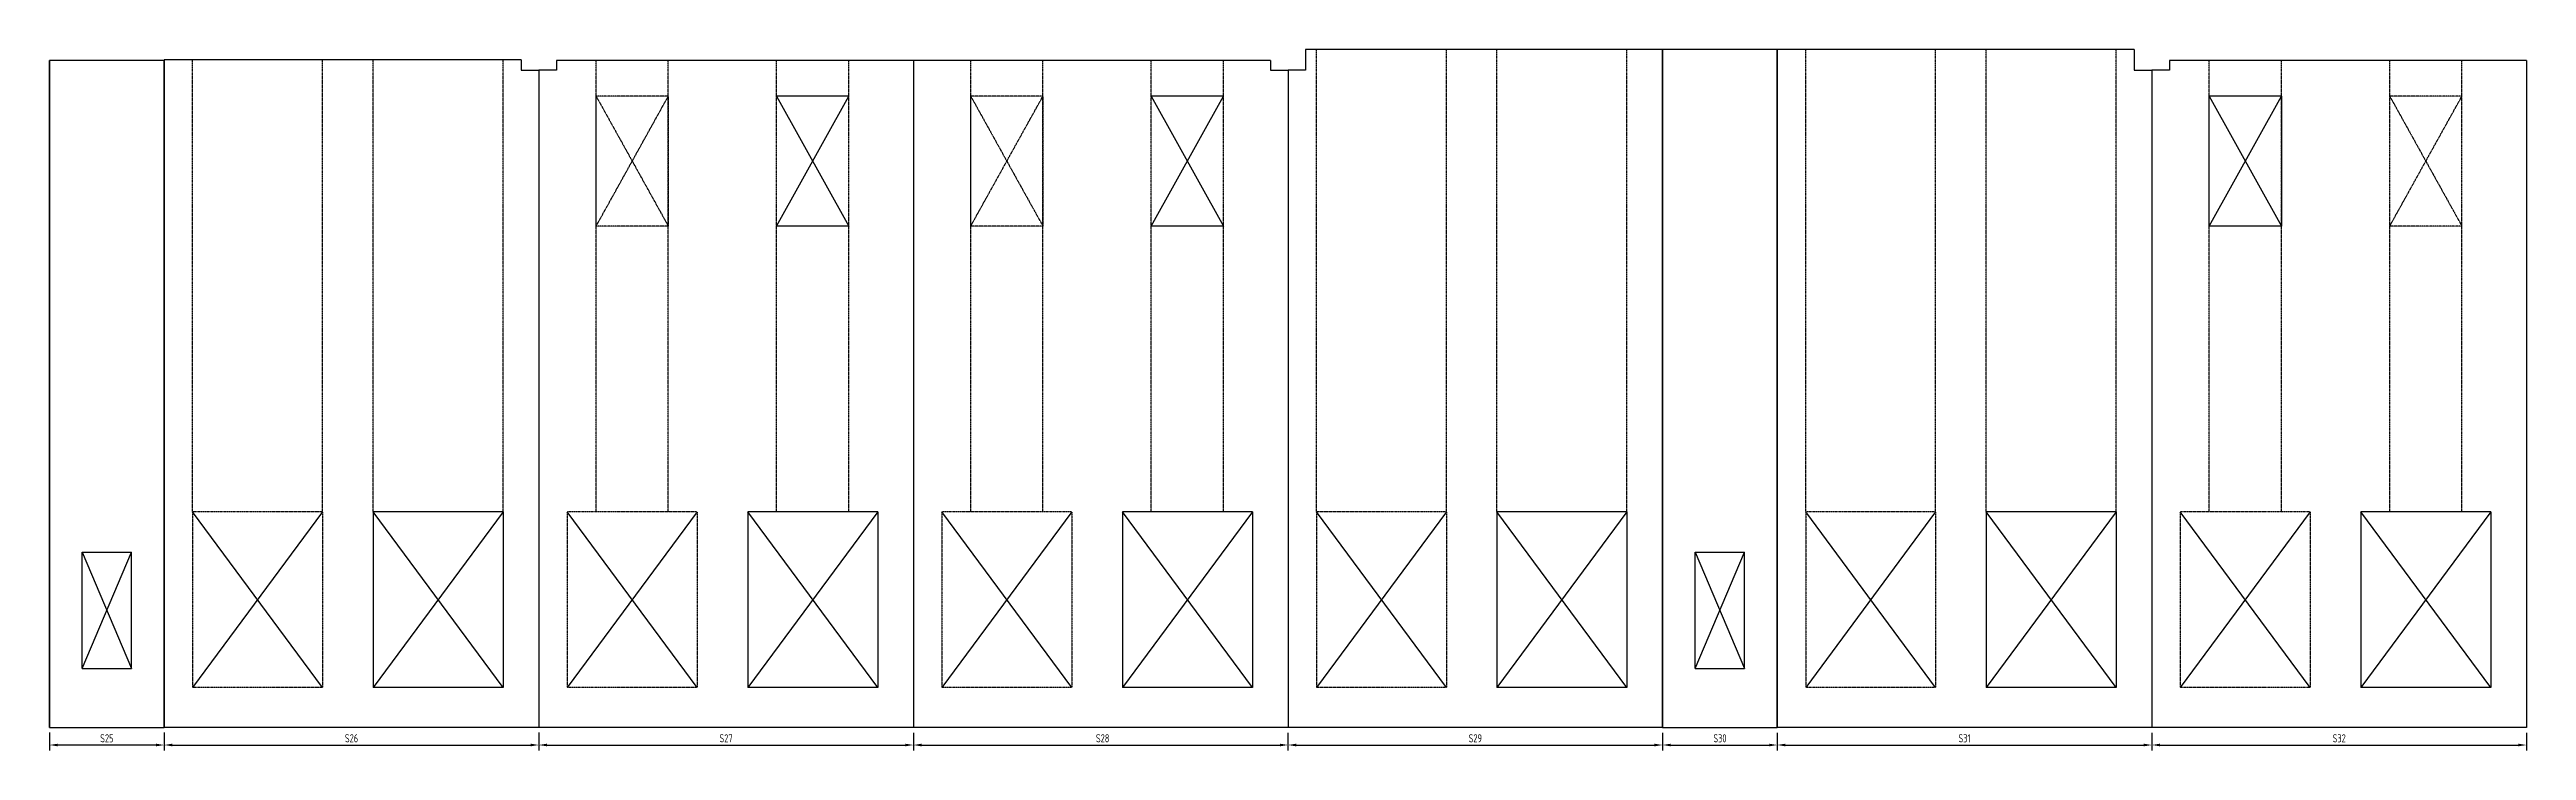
# Model space of a CAD drawing. Header units: inches. Extents: x -10781 to 50822, y -3854 to 38989.
# Drawn here: x 6420 to 8478, y 27182 to 27765 of the extents above; entities that cross this region are included whole.
import ezdxf

# ---------------------------------------------------------------- set-up
doc = ezdxf.new("R2010")
doc.units = ezdxf.units.IN
doc.header["$LTSCALE"] = 0.025
doc.header["$MEASUREMENT"] = 0
doc.linetypes.add('HIDDEN', pattern=[6, 3, -3])
doc.layers.get('Defpoints').update_dxf_attribs({"linetype": 'CONTINUOUS'})
for name, color, linetype in [('0-35', 3, 'CONTINUOUS'), ('0-50', 10, 'CONTINUOUS'), ('hidden', 7, 'HIDDEN')]:
    doc.layers.add(name, color=color, linetype=linetype)
doc.styles.add('AR', font='ARCHQUIK.shx', dxfattribs={"width": 0.8})
doc.dimstyles.new('CADS_DIM_48', dxfattribs={"dimscale": 48, "dimtxt": 0.09375, "dimasz": 0.09375, "dimexe": 0.0625, "dimexo": 0.0625, "dimgap": 0.09375, "dimtad": 0, "dimtih": 1, "dimtoh": 1, "dimzin": 1, "dimdsep": 46, "dimlunit": 4, "dimtxsty": 'AR', "dimblk": 'CLOSED', "dimcen": 0.1875, "dimadec": 0, "dimazin": 0, "dimtfac": 1, "dimtofl": 0, "dimtmove": 0, "dimatfit": 1, "dimldrblk": 'DOTBLANK', "dimfxl": 1, "dimtzin": 0, "dimarcsym": 0})

msp = doc.modelspace()

# ---------------------------------------------------------------- blocks, each defined once
blk = doc.blocks.new('*D319')
at = {"layer": '0-35', "color": 0, "lineweight": -2, "transparency": 16777216}
for p, q in [((6826.3, 27197.1), (6826.3, 27182.4)), ((6833.1, 27186.9), (7130.8, 27186.9)), ((7137.6, 27197.1), (7137.6, 27182.4))]:
    blk.add_line(p, q, dxfattribs=at)
at = {"layer": '0-35', "color": 0, "transparency": 16777216}
for points in [[(6833.1, 27188), (6833.1, 27185.8), (6826.3, 27186.9)], [(7130.8, 27188), (7130.8, 27185.8), (7137.6, 27186.9)]]:
    blk.add_solid(points, dxfattribs=at)
at = {"layer": 'Defpoints', "color": 0, "transparency": 16777216}
for p in [(6826.3, 27201.6), (7137.6, 27201.6), (7137.6, 27186.9)]:
    blk.add_point(p, dxfattribs=at)
at = {"layer": '0-35', "color": 0, "transparency": 16777216, "insert": (6981.9, 27192.5), "char_height": 6.75, "attachment_point": 5, "style": 'AR'}
blk.add_mtext('S27', dxfattribs=at)
blk = doc.blocks.new('_DotBlank')
at = {"layer": '0-35', "color": 0, "lineweight": -2}
blk.add_line((-0.5, 0), (-1, 0), dxfattribs=at)
blk.add_circle((0, 0), 0.5, dxfattribs=at)
blk = doc.blocks.new('*D374')
at = {"layer": '0-35', "color": 0, "lineweight": -2, "transparency": 16777216}
for p, q in [((6515.1, 27197.3), (6515.1, 27182.4)), ((6521.8, 27186.9), (6819.6, 27186.9)), ((6826.3, 27197.3), (6826.3, 27182.4))]:
    blk.add_line(p, q, dxfattribs=at)
at = {"layer": '0-35', "color": 0, "transparency": 16777216}
for points in [[(6521.8, 27188), (6521.8, 27185.8), (6515.1, 27186.9)], [(6819.6, 27188), (6819.6, 27185.8), (6826.3, 27186.9)]]:
    blk.add_solid(points, dxfattribs=at)
at = {"layer": 'Defpoints', "color": 0, "transparency": 16777216}
for p in [(6515.1, 27201.8), (6826.3, 27201.8), (6826.3, 27186.9)]:
    blk.add_point(p, dxfattribs=at)
at = {"layer": '0-35', "color": 0, "transparency": 16777216, "insert": (6670.7, 27192.5), "char_height": 6.75, "attachment_point": 5, "style": 'AR'}
blk.add_mtext('S26', dxfattribs=at)
blk = doc.blocks.new('*D373')
at = {"layer": '0-35', "color": 0, "lineweight": -2, "transparency": 16777216}
for p, q in [((6419.8, 27197.2), (6419.8, 27182.4)), ((6508.3, 27186.9), (6426.6, 27186.9)), ((6515.1, 27197.2), (6515.1, 27182.4))]:
    blk.add_line(p, q, dxfattribs=at)
at = {"layer": '0-35', "color": 0, "transparency": 16777216}
for points in [[(6426.6, 27188), (6426.6, 27185.8), (6419.8, 27186.9)], [(6508.3, 27188), (6508.3, 27185.8), (6515.1, 27186.9)]]:
    blk.add_solid(points, dxfattribs=at)
at = {"layer": 'Defpoints', "color": 0, "transparency": 16777216}
for p in [(6419.8, 27201.7), (6419.8, 27186.9), (6515.1, 27201.7)]:
    blk.add_point(p, dxfattribs=at)
at = {"layer": '0-35', "color": 0, "transparency": 16777216, "insert": (6467.4, 27192.5), "char_height": 6.75, "attachment_point": 5, "style": 'AR'}
blk.add_mtext('S25', dxfattribs=at)
blk = doc.blocks.new('*D320')
at = {"layer": '0-35', "color": 0, "lineweight": -2, "transparency": 16777216}
for p, q in [((7137.6, 27197.1), (7137.6, 27182.4)), ((7144.3, 27186.9), (7442.1, 27186.9)), ((7448.8, 27197.1), (7448.8, 27182.4))]:
    blk.add_line(p, q, dxfattribs=at)
at = {"layer": '0-35', "color": 0, "transparency": 16777216}
for points in [[(7144.3, 27188), (7144.3, 27185.8), (7137.6, 27186.9)], [(7442.1, 27188), (7442.1, 27185.8), (7448.8, 27186.9)]]:
    blk.add_solid(points, dxfattribs=at)
at = {"layer": 'Defpoints', "color": 0, "transparency": 16777216}
for p in [(7137.6, 27201.6), (7448.8, 27201.6), (7448.8, 27186.9)]:
    blk.add_point(p, dxfattribs=at)
at = {"layer": '0-35', "color": 0, "transparency": 16777216, "insert": (7293.2, 27192.5), "char_height": 6.75, "attachment_point": 5, "style": 'AR'}
blk.add_mtext(' S28', dxfattribs=at)
blk = doc.blocks.new('*D321')
at = {"layer": '0-35', "color": 0, "lineweight": -2, "transparency": 16777216}
for p, q in [((7448.8, 27197.1), (7448.8, 27182.4)), ((7455.6, 27186.9), (7753.3, 27186.9)), ((7760.1, 27197.1), (7760.1, 27182.4))]:
    blk.add_line(p, q, dxfattribs=at)
at = {"layer": '0-35', "color": 0, "transparency": 16777216}
for points in [[(7455.6, 27188), (7455.6, 27185.8), (7448.8, 27186.9)], [(7753.3, 27188), (7753.3, 27185.8), (7760.1, 27186.9)]]:
    blk.add_solid(points, dxfattribs=at)
at = {"layer": 'Defpoints', "color": 0, "transparency": 16777216}
for p in [(7448.8, 27201.6), (7760.1, 27201.6), (7760.1, 27186.9)]:
    blk.add_point(p, dxfattribs=at)
at = {"layer": '0-35', "color": 0, "transparency": 16777216, "insert": (7604.4, 27192.5), "char_height": 6.75, "attachment_point": 5, "style": 'AR'}
blk.add_mtext('S29', dxfattribs=at)
blk = doc.blocks.new('*D322')
at = {"layer": '0-35', "color": 0, "lineweight": -2, "transparency": 16777216}
for p, q in [((7760.1, 27197.1), (7760.1, 27182.4)), ((7766.8, 27186.9), (7848.6, 27186.9)), ((7855.3, 27197.1), (7855.3, 27182.4))]:
    blk.add_line(p, q, dxfattribs=at)
at = {"layer": '0-35', "color": 0, "transparency": 16777216}
for points in [[(7766.8, 27188), (7766.8, 27185.8), (7760.1, 27186.9)], [(7848.6, 27188), (7848.6, 27185.8), (7855.3, 27186.9)]]:
    blk.add_solid(points, dxfattribs=at)
at = {"layer": 'Defpoints', "color": 0, "transparency": 16777216}
for p in [(7760.1, 27201.6), (7855.3, 27201.6), (7855.3, 27186.9)]:
    blk.add_point(p, dxfattribs=at)
at = {"layer": '0-35', "color": 0, "transparency": 16777216, "insert": (7807.7, 27192.5), "char_height": 6.75, "attachment_point": 5, "style": 'AR'}
blk.add_mtext('S30', dxfattribs=at)
blk = doc.blocks.new('*D323')
at = {"layer": '0-35', "color": 0, "lineweight": -2, "transparency": 16777216}
for p, q in [((7855.3, 27197.1), (7855.3, 27182.4)), ((7862.1, 27186.9), (8159.8, 27186.9)), ((8166.6, 27197.1), (8166.6, 27182.4))]:
    blk.add_line(p, q, dxfattribs=at)
at = {"layer": '0-35', "color": 0, "transparency": 16777216}
for points in [[(7862.1, 27188), (7862.1, 27185.8), (7855.3, 27186.9)], [(8159.8, 27188), (8159.8, 27185.8), (8166.6, 27186.9)]]:
    blk.add_solid(points, dxfattribs=at)
at = {"layer": 'Defpoints', "color": 0, "transparency": 16777216}
for p in [(7855.3, 27201.6), (8166.6, 27201.6), (8166.6, 27186.9)]:
    blk.add_point(p, dxfattribs=at)
at = {"layer": '0-35', "color": 0, "transparency": 16777216, "insert": (8010.9, 27192.5), "char_height": 6.75, "attachment_point": 5, "style": 'AR'}
blk.add_mtext('S31', dxfattribs=at)
blk = doc.blocks.new('*D324')
at = {"layer": '0-35', "color": 0, "lineweight": -2, "transparency": 16777216}
for p, q in [((8166.6, 27197.1), (8166.6, 27182.4)), ((8173.3, 27186.9), (8471.1, 27186.9)), ((8477.8, 27197.1), (8477.8, 27182.4))]:
    blk.add_line(p, q, dxfattribs=at)
at = {"layer": '0-35', "color": 0, "transparency": 16777216}
for points in [[(8173.3, 27188), (8173.3, 27185.8), (8166.6, 27186.9)], [(8471.1, 27188), (8471.1, 27185.8), (8477.8, 27186.9)]]:
    blk.add_solid(points, dxfattribs=at)
at = {"layer": 'Defpoints', "color": 0, "transparency": 16777216}
for p in [(8166.6, 27201.6), (8477.8, 27201.6), (8477.8, 27186.9)]:
    blk.add_point(p, dxfattribs=at)
at = {"layer": '0-35', "color": 0, "transparency": 16777216, "insert": (8322.2, 27192.5), "char_height": 6.75, "attachment_point": 5, "style": 'AR'}
blk.add_mtext('S32', dxfattribs=at)

# ---------------------------------------------------------------- dimensions: what is measured, and where the dimension line sits
at = {"layer": '0-35'}
for base, p1, p2, text, override, picture, middle in [((6419.80233, 27186.8865), (6515.05233, 27201.68707), (6419.80233, 27201.68707), 'S25', {"dimscale": 72, "dimgap": 0.03125, "dimtad": 1, "dimtih": 0, "dimtoh": 0, "dimdec": 4, "dimtdec": 4}, '*D373', (6467.42733, 27192.5115)), ((6826.30233, 27186.8865), (6515.05233, 27201.80028), (6826.30233, 27201.80028), 'S26', {"dimscale": 72, "dimgap": 0.03125, "dimtad": 1, "dimtih": 0, "dimtoh": 0, "dimdec": 4, "dimtdec": 4}, '*D374', (6670.67733, 27192.5115)), ((7137.55233, 27186.8865), (6826.30233, 27201.58428), (7137.55233, 27201.58428), 'S27', {"dimscale": 72, "dimgap": 0.03125, "dimtad": 1, "dimtih": 0, "dimtoh": 0, "dimdec": 4, "dimtdec": 4, "dimtmove": 1}, '*D319', (6981.92733, 27192.5115)), ((7448.80233, 27186.8865), (7137.55233, 27201.58428), (7448.80233, 27201.58428), ' S28', {"dimscale": 72, "dimgap": 0.03125, "dimtad": 1, "dimtih": 0, "dimtoh": 0, "dimdec": 4, "dimtdec": 4, "dimtmove": 1}, '*D320', (7293.17733, 27192.5115)), ((7760.05233, 27186.8865), (7448.80233, 27201.58428), (7760.05233, 27201.58428), 'S29', {"dimscale": 72, "dimgap": 0.03125, "dimtad": 1, "dimtih": 0, "dimtoh": 0, "dimdec": 4, "dimtdec": 4, "dimtmove": 1}, '*D321', (7604.42733, 27192.5115)), ((7855.30233, 27186.8865), (7760.05233, 27201.58428), (7855.30233, 27201.58428), 'S30', {"dimscale": 72, "dimgap": 0.03125, "dimtad": 1, "dimtih": 0, "dimtoh": 0, "dimdec": 4, "dimtdec": 4, "dimtmove": 1}, '*D322', (7807.67733, 27192.5115)), ((8166.55233, 27186.8865), (7855.30233, 27201.58428), (8166.55233, 27201.58428), 'S31', {"dimscale": 72, "dimgap": 0.03125, "dimtad": 1, "dimtih": 0, "dimtoh": 0, "dimdec": 4, "dimtdec": 4, "dimtmove": 1}, '*D323', (8010.92733, 27192.5115)), ((8477.80233, 27186.8865), (8166.55233, 27201.58428), (8477.80233, 27201.58428), 'S32', {"dimscale": 72, "dimgap": 0.03125, "dimtad": 1, "dimtih": 0, "dimtoh": 0, "dimdec": 4, "dimtdec": 4, "dimtmove": 1}, '*D324', (8322.17733, 27192.5115))]:
    dim = msp.add_linear_dim(base=base, p1=p1, p2=p2, text=text, dimstyle='CADS_DIM_48', override=override, dxfattribs=at)
    dim.commit()
    dim.dimension.update_dxf_attribs({"geometry": picture, "text_midpoint": middle})

# ---------------------------------------------------------------- linework, layer by layer
at = {"layer": '0-35'}
for p, q in [((7760.05233, 27764.58428), (7463.42733, 27764.58428)), ((7463.42733, 27764.58428), (7463.42733, 27747.58428)), ((7760.05233, 27764.58428), (7760.05233, 27201.58428)), ((7760.05233, 27201.58428), (7760.05233, 27764.58428)), ((7855.30233, 27764.58428), (7760.05233, 27764.58428)), ((7855.30233, 27201.58428), (7855.30233, 27764.58428)), ((7855.30233, 27764.58428), (7855.30233, 27201.58428)), ((8151.92733, 27764.58428), (7855.30233, 27764.58428)), ((8151.92733, 27764.58428), (8151.92733, 27747.58428)), ((6419.80233, 27755.58428), (6419.80233, 27201.58428)), ((6419.80233, 27201.58428), (6419.80233, 27755.58428)), ((6515.05233, 27755.58428), (6419.80233, 27755.58428)), ((6515.05233, 27756.08428), (6515.05233, 27201.58428)), ((6811.67733, 27756.08428), (6515.05233, 27756.08428)), ((6515.05233, 27201.58428), (6515.05233, 27755.58428)), ((6811.67733, 27756.08428), (6811.67733, 27747.58428)), ((6811.67733, 27747.58428), (6826.30233, 27747.58428)), ((6826.30233, 27747.58428), (6826.30233, 27201.58428)), ((6826.30233, 27747.58428), (6826.30233, 27201.58428)), ((6840.92733, 27747.58428), (6826.30233, 27747.58428)), ((7137.55233, 27755.58428), (6840.92733, 27755.58428)), ((6840.92733, 27755.58428), (6840.92733, 27747.58428)), ((7137.55233, 27755.58428), (7137.55233, 27201.58428)), ((7137.55233, 27755.58428), (7137.55233, 27201.58428)), ((7434.17733, 27755.58428), (7137.55233, 27755.58428)), ((7434.17733, 27755.58428), (7434.17733, 27747.58428)), ((7434.17733, 27747.58428), (7448.80233, 27747.58428)), ((7448.80233, 27747.58428), (7448.80233, 27201.58428)), ((7448.80233, 27747.58428), (7448.80233, 27201.58428)), ((7463.42733, 27747.58428), (7448.80233, 27747.58428)), ((8151.92733, 27747.58428), (8166.55233, 27747.58428)), ((8166.55233, 27747.58428), (8166.55233, 27201.58428)), ((8181.17733, 27747.58428), (8166.55233, 27747.58428)), ((8166.55233, 27747.58428), (8166.55233, 27201.58428)), ((8477.80233, 27755.58428), (8181.17733, 27755.58428)), ((8181.17733, 27755.58428), (8181.17733, 27747.58428)), ((8477.80233, 27755.58428), (8477.80233, 27201.58428)), ((8477.80233, 27755.58428), (8477.80233, 27201.58428)), ((7083.92733, 27725.83428), (7023.92733, 27725.83428)), ((7023.92733, 27725.83428), (7083.92733, 27617.83428)), ((7023.92733, 27617.83428), (7083.92733, 27725.83428)), ((7395.17733, 27725.83428), (7335.17733, 27725.83428)), ((7335.17733, 27725.83428), (7395.17733, 27617.83428)), ((7335.17733, 27617.83428), (7395.17733, 27725.83428)), ((8274.17733, 27725.83428), (8214.17733, 27725.83428)), ((8214.17733, 27725.83428), (8274.17733, 27617.83428)), ((8214.17733, 27617.83428), (8274.17733, 27725.83428)), ((8214.17733, 27617.83428), (8214.17733, 27725.83428)), ((8274.17733, 27725.83428), (8274.17733, 27617.83428)), ((7083.92733, 27617.83428), (7023.92733, 27617.83428)), ((7395.17733, 27617.83428), (7335.17733, 27617.83428)), ((8274.17733, 27617.83428), (8214.17733, 27617.83428)), ((6688.67733, 27380.58428), (6688.67733, 27234.58428)), ((6796.67733, 27380.58428), (6688.67733, 27380.58428)), ((6796.67733, 27380.58428), (6688.67733, 27234.58428)), ((6796.67733, 27234.58428), (6688.67733, 27380.58428)), ((6796.67733, 27380.58428), (6796.67733, 27234.58428)), ((6999.92733, 27380.58428), (6999.92733, 27234.58428)), ((7107.92733, 27380.58428), (6999.92733, 27380.58428)), ((7107.92733, 27380.58428), (6999.92733, 27234.58428)), ((7107.92733, 27234.58428), (6999.92733, 27380.58428)), ((7107.92733, 27380.58428), (7107.92733, 27234.58428)), ((7311.17733, 27380.58428), (7311.17733, 27234.58428)), ((7419.17733, 27380.58428), (7311.17733, 27380.58428)), ((7419.17733, 27380.58428), (7311.17733, 27234.58428)), ((7419.17733, 27234.58428), (7311.17733, 27380.58428)), ((7419.17733, 27380.58428), (7419.17733, 27234.58428)), ((7622.42733, 27380.58428), (7622.42733, 27234.58428)), ((7730.42733, 27380.58428), (7622.42733, 27380.58428)), ((7730.42733, 27380.58428), (7622.42733, 27234.58428)), ((7730.42733, 27234.58428), (7622.42733, 27380.58428)), ((7730.42733, 27380.58428), (7730.42733, 27234.58428)), ((8028.92733, 27380.58428), (8028.92733, 27234.58428)), ((8136.92733, 27380.58428), (8028.92733, 27380.58428)), ((8136.92733, 27380.58428), (8028.92733, 27234.58428)), ((8136.92733, 27234.58428), (8028.92733, 27380.58428)), ((8136.92733, 27380.58428), (8136.92733, 27234.58428)), ((8340.17733, 27380.58428), (8340.17733, 27234.58428)), ((8448.17733, 27380.58428), (8340.17733, 27380.58428)), ((8448.17733, 27380.58428), (8340.17733, 27234.58428)), ((8448.17733, 27234.58428), (8340.17733, 27380.58428)), ((8448.17733, 27380.58428), (8448.17733, 27234.58428)), ((6446.92733, 27250.58428), (6446.92733, 27347.08428)), ((6446.92733, 27347.08428), (6487.92733, 27347.08428)), ((6487.92733, 27250.58428), (6487.92733, 27347.08428)), ((7787.17733, 27250.58428), (7787.17733, 27347.08428)), ((7787.17733, 27347.08428), (7828.17733, 27347.08428)), ((7828.17733, 27250.58428), (7828.17733, 27347.08428)), ((6446.92733, 27250.58428), (6487.92733, 27250.58428)), ((7787.17733, 27250.58428), (7828.17733, 27250.58428)), ((6796.67733, 27234.58428), (6688.67733, 27234.58428)), ((7107.92733, 27234.58428), (6999.92733, 27234.58428)), ((7419.17733, 27234.58428), (7311.17733, 27234.58428)), ((7730.42733, 27234.58428), (7622.42733, 27234.58428)), ((8136.92733, 27234.58428), (8028.92733, 27234.58428)), ((8448.17733, 27234.58428), (8340.17733, 27234.58428)), ((6419.80233, 27201.58428), (6515.05233, 27201.58428)), ((6826.30233, 27201.58428), (6515.05233, 27201.58428)), ((7137.55233, 27201.58428), (6826.30233, 27201.58428)), ((7448.80233, 27201.58428), (7137.55233, 27201.58428)), ((7760.05233, 27201.58428), (7448.80233, 27201.58428)), ((7760.05233, 27201.58428), (7855.30233, 27201.58428)), ((8166.55233, 27201.58428), (7855.30233, 27201.58428)), ((8477.80233, 27201.58428), (8166.55233, 27201.58428))]:
    msp.add_line(p, q, dxfattribs=at)
at = {"layer": '0-50'}
for p, q in [((6646.67733, 27380.58428), (6538.67733, 27234.58428)), ((6646.67733, 27234.58428), (6538.67733, 27380.58428)), ((6957.92733, 27380.58428), (6849.92733, 27234.58428)), ((6957.92733, 27234.58428), (6849.92733, 27380.58428)), ((7269.17733, 27380.58428), (7161.17733, 27234.58428)), ((7269.17733, 27234.58428), (7161.17733, 27380.58428)), ((7580.42733, 27380.58428), (7472.42733, 27234.58428)), ((7580.42733, 27234.58428), (7472.42733, 27380.58428)), ((7986.92733, 27380.58428), (7878.92733, 27234.58428)), ((7986.92733, 27234.58428), (7878.92733, 27380.58428)), ((8298.17733, 27380.58428), (8190.17733, 27234.58428)), ((8298.17733, 27234.58428), (8190.17733, 27380.58428)), ((6446.92733, 27347.08428), (6487.92733, 27250.58428)), ((6446.92733, 27250.58428), (6487.92733, 27347.08428)), ((7787.17733, 27347.08428), (7828.17733, 27250.58428)), ((7787.17733, 27250.58428), (7828.17733, 27347.08428))]:
    msp.add_line(p, q, dxfattribs=at)
at = {"layer": 'hidden'}
for p, q in [((7472.42733, 27380.58428), (7472.42733, 27764.58428)), ((7580.42733, 27380.58428), (7580.42733, 27764.58428)), ((7622.42733, 27380.58428), (7622.42733, 27764.58428)), ((7730.42733, 27380.58428), (7730.42733, 27764.58428)), ((7878.92733, 27380.58428), (7878.92733, 27764.58428)), ((7986.92733, 27380.58428), (7986.92733, 27764.58428)), ((8028.92733, 27380.58428), (8028.92733, 27764.58428)), ((8136.92733, 27380.58428), (8136.92733, 27764.58428)), ((6538.67733, 27380.58428), (6538.67733, 27756.08428)), ((6646.67733, 27380.58428), (6646.67733, 27756.08428)), ((6688.67733, 27380.58428), (6688.67733, 27756.08428)), ((6796.67733, 27380.58428), (6796.67733, 27756.08428)), ((6873.92733, 27380.58428), (6873.92733, 27755.58428)), ((6933.92733, 27380.58428), (6933.92733, 27755.58428)), ((7023.92733, 27380.58428), (7023.92733, 27755.58428)), ((7083.92733, 27380.58428), (7083.92733, 27755.58428)), ((7185.17733, 27380.58428), (7185.17733, 27755.58428)), ((7245.17733, 27380.58428), (7245.17733, 27755.58428)), ((7335.17733, 27380.58428), (7335.17733, 27755.58428)), ((7395.17733, 27380.58428), (7395.17733, 27755.58428)), ((8214.17733, 27380.58428), (8214.17733, 27755.58428)), ((8274.17733, 27380.58428), (8274.17733, 27755.58428)), ((8364.17733, 27380.58428), (8364.17733, 27755.58428)), ((8424.17733, 27380.58428), (8424.17733, 27755.58428)), ((6933.92733, 27725.83428), (6873.92733, 27725.83428)), ((6873.92733, 27725.83428), (6933.92733, 27617.83428)), ((6873.92733, 27617.83428), (6933.92733, 27725.83428)), ((6873.92733, 27617.83428), (6873.92733, 27725.83428)), ((6933.92733, 27725.83428), (6933.92733, 27617.83428)), ((7245.17733, 27725.83428), (7185.17733, 27725.83428)), ((7185.17733, 27725.83428), (7245.17733, 27617.83428)), ((7185.17733, 27617.83428), (7245.17733, 27725.83428)), ((7185.17733, 27617.83428), (7185.17733, 27725.83428)), ((7245.17733, 27725.83428), (7245.17733, 27617.83428)), ((8424.17733, 27725.83428), (8364.17733, 27725.83428)), ((8364.17733, 27725.83428), (8424.17733, 27617.83428)), ((8364.17733, 27617.83428), (8424.17733, 27725.83428)), ((6933.92733, 27617.83428), (6873.92733, 27617.83428)), ((7245.17733, 27617.83428), (7185.17733, 27617.83428)), ((8424.17733, 27617.83428), (8364.17733, 27617.83428)), ((6538.67733, 27380.58428), (6538.67733, 27234.58428)), ((6646.67733, 27380.58428), (6538.67733, 27380.58428)), ((6646.67733, 27380.58428), (6646.67733, 27234.58428)), ((6849.92733, 27380.58428), (6849.92733, 27234.58428)), ((6957.92733, 27380.58428), (6849.92733, 27380.58428)), ((6957.92733, 27380.58428), (6957.92733, 27234.58428)), ((7161.17733, 27380.58428), (7161.17733, 27234.58428)), ((7269.17733, 27380.58428), (7161.17733, 27380.58428)), ((7269.17733, 27380.58428), (7269.17733, 27234.58428)), ((7472.42733, 27380.58428), (7472.42733, 27234.58428)), ((7580.42733, 27380.58428), (7472.42733, 27380.58428)), ((7580.42733, 27380.58428), (7580.42733, 27234.58428)), ((7878.92733, 27380.58428), (7878.92733, 27234.58428)), ((7986.92733, 27380.58428), (7878.92733, 27380.58428)), ((7986.92733, 27380.58428), (7986.92733, 27234.58428)), ((8190.17733, 27380.58428), (8190.17733, 27234.58428)), ((8298.17733, 27380.58428), (8190.17733, 27380.58428)), ((8298.17733, 27380.58428), (8298.17733, 27234.58428)), ((6646.67733, 27234.58428), (6538.67733, 27234.58428)), ((6957.92733, 27234.58428), (6849.92733, 27234.58428)), ((7269.17733, 27234.58428), (7161.17733, 27234.58428)), ((7580.42733, 27234.58428), (7472.42733, 27234.58428)), ((7986.92733, 27234.58428), (7878.92733, 27234.58428)), ((8298.17733, 27234.58428), (8190.17733, 27234.58428))]:
    msp.add_line(p, q, dxfattribs=at)

msp.set_redraw_order([(e.dxf.handle, doc.entitydb.next_handle()) for e in msp.query("TEXT MTEXT ATTDEF DIMENSION ARC_DIMENSION")])  # texts and dimensions are drawn at this point

doc.saveas('drawing.dxf')
